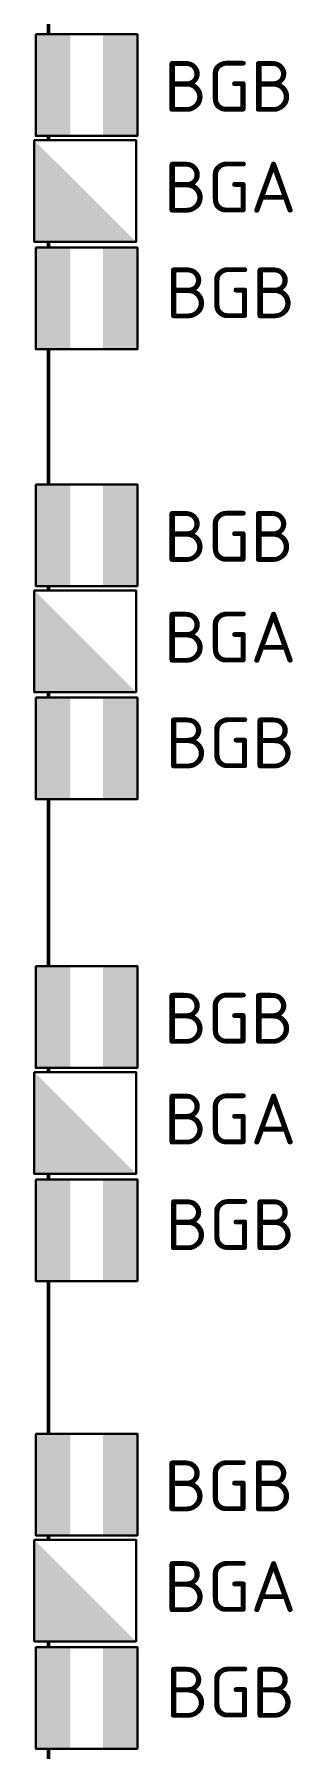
# Model space of a CAD drawing. Header units: millimetres. Extents: x 11019 to 672023, y -45952 to 891139.
# Drawn here: x 388934 to 390204, y 248322 to 256751 of the extents above; entities that cross this region are included whole.
import ezdxf
from ezdxf.enums import TextEntityAlignment as Align

# ---------------------------------------------------------------- set-up
doc = ezdxf.new("R2010")
doc.units = ezdxf.units.MM
doc.layers.add('!!ВОК', color=30, linetype='Continuous')
doc.layers.add('RC-Позиционные_обозначения', color=7, linetype='Continuous')
doc.layers.add('RC-Извещатели_охранные', color=5, linetype='Continuous', lineweight=30)
doc.styles.add('KOSTY_STYLE', font='isocpeur.ttf')
doc.styles.add('RubezhCAD', font='isocpeur.ttf', dxfattribs={"width": 0.8})
doc.styles.get("Standard").update_dxf_attribs({"font": 'arial.ttf'})
doc.linetypes.add('ограждение1', pattern='A,0.25,-0.1,[133,ltypeshp.shx,S=0.1,R=0,X=-0.1,Y=0],-0.1,1', length=1.45)

# ---------------------------------------------------------------- blocks, each defined once
blk = doc.blocks.new('RC-UGO-IOZ-02')
at = {"layer": 'RC-Извещатели_охранные', "color": 7, "style": 'RubezhCAD', "width": 0.8}
blk.add_attdef('PSTN', text='', height=2.5, dxfattribs=at).set_placement((0.977, 2.603), align=Align.BOTTOM_LEFT)
blk.add_wipeout([(2.5, -2.5), (2.5, 2.5), (-2.5, 2.5), (-2.5, -2.5)]).dxf.layer = 'RC-Извещатели_охранные'
blk.add_wipeout([(-2.5, -2.5), (-2.5, 2.5), (2.5, 2.5), (2.5, -2.5)]).dxf.layer = 'RC-Извещатели_охранные'
at = {"layer": 'RC-Извещатели_охранные'}
h = blk.add_hatch(color=256, dxfattribs=at)
h.dxf.hatch_style = 1
h.paths.add_polyline_path([(2.5, -2.5), (2.5, 2.5), (0, 0), (-2.5, -2.5)])
blk.add_lwpolyline([(-2.5, -2.5), (2.5, -2.5), (2.5, 2.5), (-2.5, 2.5)], close=True, dxfattribs=at)
blk = doc.blocks.new('RC-UGO-IOM-02')
at = {"layer": 'RC-Извещатели_охранные'}
blk.add_point((0, 0), dxfattribs=at)
blk.add_attdef('PSTN', text='', height=2.5, dxfattribs=at).set_placement((0.977, 2.603), align=Align.BOTTOM_LEFT)
blk.add_wipeout([(2.5, -2.5), (2.5, 2.5), (-2.5, 2.5), (-2.5, -2.5)]).dxf.layer = 'RC-Извещатели_охранные'
blk.add_wipeout([(-2.5, -2.5), (-2.5, 2.5), (2.5, 2.5), (2.5, -2.5)]).dxf.layer = 'RC-Извещатели_охранные'
h = blk.add_hatch(color=256, dxfattribs=at)
h.dxf.hatch_style = 1
h.paths.add_polyline_path([(2.5, 0.8), (2.5, 2.506), (-2.5, 2.499), (-2.5, 0.8)])
h = blk.add_hatch(color=256, dxfattribs=at)
h.dxf.hatch_style = 1
h.paths.add_polyline_path([(2.5, -2.5), (2.5, -0.794), (-2.5, -0.801), (-2.5, -2.5)])
blk.add_lwpolyline([(-2.5, -2.5), (2.5, -2.5), (2.5, 2.5), (-2.5, 2.5)], close=True, dxfattribs=at)

msp = doc.modelspace()

# ---------------------------------------------------------------- linework, layer by layer
at = {"layer": '!!ВОК', "color": 1, "linetype": 'ограждение1', "lineweight": 50, "ltscale": 500}
msp.add_lwpolyline([(349344, 260109.1), (348475.7, 260109.1), (348475.7, 259547.9), (348225.2, 259547.9), (348225.2, 259356.2), (346712.7, 259356.2), (346712.7, 259739.7), (345883.5, 259739.7), (345883.5, 259394.6), (344423.4, 259394.6), (344423.4, 263492.3), (348935.8, 263492.3), (348935.8, 265145.1), (343187.4, 265145.1), (343187.4, 263479.1), (344061.8, 263479.1), (344061.8, 259548.4), (343514.3, 259548.4), (343514.3, 259374.4), (341936.1, 259374.4), (341936.1, 263449.7), (342591.3, 263449.7), (342591.3, 265176.1), (340118.7, 265176.1), (340118.7, 263494.2), (341480.8, 263494.2), (341480.8, 260644.3), (339671.2, 260644.3), (339671.2, 265220.8), (335643.7, 265220.8), (335643.7, 260048.9), (341357.9, 260048.9), (341357.9, 254309.4), (339524.3, 254309.4), (339524.3, 259706.2), (335659.6, 259706.2), (335659.6, 256189), (336758.2, 256189), (336758.2, 254357.2), (334676.9, 254357.2), (334676.9, 255967.2), (332748.3, 255967.2), (332748.3, 252984.1), (333381.2, 252984.1), (333381.2, 248002.8), (327446, 248002.8), (327446, 253761.3), (332443.3, 253761.3), (332443.3, 255143.3), (326444.7, 255143.3), (326444.7, 247979.9), (320890.1, 247979.9), (320890.1, 257048.4), (326508.5, 257048.4), (326508.5, 255991), (327448.7, 255991), (327448.7, 256190.1), (335421, 256190.1), (335421, 263481.3), (333074.3, 263481.3), (333074.3, 258024.8), (327247.6, 258024.8), (327247.6, 265642), (333088.7, 265642), (333088.7, 264508.1), (335415.4, 264508.1), (335415.4, 266379.2), (327222.1, 266379.2), (327222.1, 274934.6), (333115.3, 274934.6), (333115.3, 266943.7), (335422.6, 266943.7), (335422.6, 268815.7), (335894.4, 268815.7), (335894.4, 276201.4), (334441.1, 276201.4), (334441.1, 284921.5), (331271.8, 284921.5), (331271.8, 284207.8), (331880.9, 284207.8), (331880.9, 284056.9), (330754.6, 284056.9), (330754.6, 284909.6), (326441.7, 284909.6), (326441.7, 283079.3), (325306.5, 283079.3), (325306.5, 278549.4), (320747.6, 278549.4), (320747.6, 276452.8), (320354.4, 276452.8), (320354.4, 280011.1), (323939.9, 280011.1), (323939.9, 279118.6), (325080.4, 279118.6), (325080.4, 283073.3), (323999.1, 283073.3), (323999.1, 282656.8), (320379.3, 282656.8), (320379.3, 285978.6), (323986.3, 285978.6), (323986.3, 283201.8), (326120, 283201.8), (326120, 286535.8), (320717.6, 286535.8), (320717.6, 287942.5), (320113, 287942.5), (320113, 288773.3), (323422.3, 288773.3), (323422.3, 289391.9), (320742, 289391.9), (320742, 290422), (320405.6, 290422), (320405.6, 291972.7), (323986.6, 291972.7), (323986.6, 288726.6), (329662.8, 288726.6), (329662.8, 292711.4), (329911.6, 292711.4), (329911.6, 288480.9), (333122.4, 288480.9), (333122.4, 308714.6), (330071, 308714.6), (330071, 307914.7), (329380.5, 307914.7), (329380.5, 308698.3), (327203.7, 308698.3), (327203.7, 307493.7), (326407.8, 307493.7), (326407.8, 308698.3), (322309.6, 308698.3), (322309.6, 307577.2), (319809.7, 307577.2), (319809.7, 304468.9), (321988.3, 304468.9), (321988.3, 298554.9), (323561.4, 298554.9), (323561.4, 295230.9), (322503.8, 295230.9), (322503.8, 294354.5), (320145.3, 294354.5), (320145.3, 295752.1), (323286, 295752.1), (323286, 298090), (320144.4, 298090), (320144.4, 298335.5), (320903.9, 298335.5), (320903.9, 300015), (314415.9, 300015), (314415.9, 300985.1), (320096.8, 300985.1), (320096.8, 300164.5), (320910.4, 300164.5), (320910.4, 304083.3), (319814.8, 304083.3), (319814.8, 303109.1), (314352.8, 303109.1), (314352.8, 304128.8), (314763.3, 304128.8), (314763.3, 306102.9), (314364.7, 306102.9), (314364.7, 307282.9), (314364.7, 306215.6), (314364.7, 307210.2), (314773.3, 307210.2), (314773.3, 308034.6), (320008.8, 308034.6), (320008.8, 308814.6), (314726, 308814.6), (314726, 309191.2), (314339, 309191.2), (314339, 310384.4), (320562.7, 310384.4), (320562.7, 308034.6), (322027.5, 308034.6), (322027.5, 310721.7), (322775.6, 310721.7), (322775.6, 311957.5), (317829.1, 311957.5), (320047.1, 316469.4), (321029.6, 317527.6), (325406.2, 319453.8), (325406.2, 318811.1), (326915.3, 318811.1), (326915.3, 322535.1), (327305.7, 322535.1), (327305.7, 323110.3), (328203.6, 323110.3), (328203.6, 322542.8), (330200.3, 322542.8), (330200.3, 323119.3), (331397.6, 323119.3), (331397.6, 322590.1), (333300.9, 322590.1), (333300.9, 323103.9), (334513.5, 323103.9), (334513.5, 322873.8), (334974, 322873.8), (334974, 322194.6), (335369.8, 322194.6), (335369.8, 320792.5), (334974.4, 320792.5), (334974.4, 311272.5), (333574, 311272.5), (333574, 310943.8), (334742.8, 310943.8), (334742.8, 308707.8), (337561.8, 308707.8), (337561.8, 310689.2), (339095, 310689.2), (339095, 308721.2), (342533.6, 308721.2), (342533.6, 310338), (345387.7, 310338), (345387.7, 315984.4), (344740.2, 315984.4), (344740.2, 318819.3), (336168.3, 318819.3), (336168.3, 320225.1), (337122.8, 320225.1), (337122.8, 319371.7), (339270.3, 319371.7), (339270.3, 320049.4), (340388.1, 320049.4), (340388.1, 319346.5), (342347.6, 319346.5), (342347.6, 320078), (343481, 320078), (343481, 319393.7), (344769.1, 319393.7), (344769.1, 323891.4), (346078.6, 323891.4), (346078.6, 323161.7), (349805.3, 323161.7), (349805.3, 323690.1), (350800, 323690.1), (350800, 323136.6), (353569.9, 323136.6), (353569.9, 322394.2), (354035.8, 322394.2), (354035.8, 321790.3), (352411.6, 321790.3), (352411.6, 322910.1), (346066, 322910.1), (346066, 319187.8), (357513.2, 319187.8), (357513.2, 320233.6), (361048.8, 320233.6), (361048.8, 319178.7), (363526.4, 319178.7), (363526.4, 320239), (367073.2, 320239), (367073.2, 319251.4), (369530.4, 319251.4), (369530.4, 320175.4), (373069.2, 320175.4), (373069.2, 312936.6), (378080.5, 312936.6), (378080.5, 311944.8), (377736, 311944.8), (377736, 311680.6), (373081.8, 311680.6), (373081.8, 308052.2), (369517.6, 308052.2), (369517.6, 308832.6), (367132.1, 308832.6), (367132.1, 308092), (363507.9, 308092), (363507.9, 308744.3), (361034, 308744.3), (361034, 308068.2), (357483.5, 308068.2), (357483.5, 308671.6), (355073.3, 308671.6), (355073.3, 308059.7), (351521.9, 308059.7), (351521.9, 308842.6), (351060.1, 308842.6), (350218.7, 308842.6), (350218.7, 310795.8), (348963.1, 310795.8), (348096.6, 310795.8), (348096.6, 310619.7), (348963.1, 310619.7), (348963.1, 307950.1), (345804.7, 307950.1), (345804.7, 309967.3), (344266, 309967.3), (344266, 307074.5), (342675.3, 303097.5), (340074.3, 300570.3), (336124.5, 298885.1), (336124.5, 299514), (334211.9, 299514), (334211.9, 297210.3), (335278.2, 297210.3), (335278.2, 295549.5), (334230.4, 295549.5), (334230.4, 291417.7), (336563.5, 291417.7), (336563.5, 294246.3), (337971.2, 294246.3), (337971.2, 292482), (337121.6, 292482), (337121.6, 291420.8), (341202.5, 291420.8), (341202.5, 291278.3), (341543.6, 291278.3), (341543.6, 289923.3), (341168.7, 289923.3), (341168.7, 285895.3), (341627.7, 285895.3), (341627.7, 284728.5), (340843.8, 284728.5), (340843.8, 289924.9), (336555, 289924.9), (336555, 284702.1), (335646.2, 284702.1), (335646.2, 282760.7), (337295.2, 282760.7), (337295.2, 281506.7), (337915.8, 281506.7), (337915.8, 280083.9), (337338.8, 280083.9), (336870.6, 280083.9), (336870.6, 268088.3), (336338.1, 268088.3), (336338.1, 267159), (337216.9, 267159), (337216.9, 266101.9), (346609.5, 266101.9), (346609.5, 269359.6), (344048.4, 269335.9), (344048.4, 272515.2), (338481.1, 272538.9), (338481.1, 278930.4), (345543.6, 278930.4), (345543.6, 271413.5), (344767.2, 271413.5), (344767.2, 269513.1), (347198.9, 269513.1), (347198.9, 278972.3), (353866.5, 278972.3), (353866.5, 269594.3), (361133.5, 269594.3), (361133.5, 271830), (356098.5, 271830), (356098.5, 278976.4), (362962.5, 278976.4), (362962.5, 271522.1), (362211, 271522.1), (362211, 269583.5), (364904.5, 269583.5), (364904.5, 271430.2), (364304.8, 271430.2), (364304.8, 278958.5), (371586.6, 278958.5), (371586.6, 271486.7), (365946.7, 271486.7), (365946.7, 269569.6), (365946.7, 268264.6), (362901.1, 268264.6), (362901.1, 266092.1), (372796.6, 266092.1), (372796.6, 267454.3), (373664.4, 267454.3), (373664.4, 268249.7), (372594.2, 268249.7), (372594.2, 275247.4), (373881.3, 275247.4), (373881.3, 269531.4), (374792.4, 269531.4), (374792.4, 275233), (375645.6, 275233), (375645.6, 268131.7), (374775.2, 268131.7), (374775.2, 266639.1), (376918.2, 266639.1), (376918.2, 274145.9), (382659.5, 274145.9), (382659.5, 263152.8), (376493.7, 263152.8), (376493.7, 264336.8), (374895.6, 264336.8), (374895.6, 261392.6), (376612.7, 261392.6), (376612.7, 262764.9), (382664.1, 262764.9), (382664.1, 257700.1), (376474.8, 257700.1), (376474.8, 259269.4), (374978.8, 259269.4), (374978.8, 255803.5), (383112.9, 255803.5), (383112.9, 257082.2), (389004.5, 257082.2), (389004.5, 248060.7), (376397.9, 248060.7), (376397.9, 253553.5), (383518.2, 253553.5), (383518.2, 254774.7), (375089.4, 254774.7), (375089.4, 254237.5), (373579.5, 254237.5), (373579.5, 260072.3), (370156.1, 260072.3), (370156.1, 254231.7), (368948.6, 254231.7), (368948.6, 260283.4), (373597.7, 260283.4), (373597.7, 265151.6), (364295.8, 265151.6), (364295.8, 262592), (368075.3, 262592), (368075.3, 259504.3), (367782.5, 259504.3), (367782.5, 259374), (366136.2, 259374), (366136.2, 259545.2), (365378.4, 259545.2), (365378.4, 259362.3), (363851.3, 259362.3), (363851.3, 259589.3), (363002.7, 259589.3), (363002.7, 259357.1), (361417.7, 259357.1), (361417.7, 260847.4), (363264.1, 260847.4), (363264.1, 263563), (363384.1, 263563), (363384.1, 265142.9), (357224.8, 265142.9), (357224.8, 262435.2), (358418.1, 262435.2), (358418.1, 260255.1), (356820.3, 260255.1), (356820.3, 258950.2), (359324.1, 258950.2), (359324.1, 257737.2), (358096.5, 255947.4), (356764.2, 254519.2), (355717.7, 254325.7), (355717.7, 254501), (354391.3, 254501), (354391.3, 254302), (353102.8, 254700.9), (351947.1, 255863.2), (350748.8, 257630.8), (350748.8, 258945.4), (353352.1, 258945.4), (353352.1, 260349.1), (358142.7, 260349.1), (358142.7, 262168.3), (356962.1, 262168.3), (356962.1, 265132), (349242.2, 265132), (349242.2, 260181.3), (349344, 260181.3)], dxfattribs=at)

# ---------------------------------------------------------------- next in the draw order: block references
at = {"layer": 'RC-Извещатели_охранные', "lineweight": 30, "ltscale": 30}
ref = msp.add_blockref('RC-UGO-IOZ-02', (389183.9, 255979.6), dxfattribs=dict(at, xscale=100, yscale=100, zscale=100, rotation=270))
ref.add_attrib('PSTN', 'BGA', dxfattribs={"color": 7, "height": 250, "style": 'KOSTY_STYLE'}).set_placement((389571.3, 256124.4), align=Align.TOP_LEFT)
ref = msp.add_blockref('RC-UGO-IOZ-02', (389183.9, 253766.8), dxfattribs=dict(at, xscale=100, yscale=100, zscale=100, rotation=270))
ref.add_attrib('PSTN', 'BGA', dxfattribs={"color": 7, "height": 250, "style": 'KOSTY_STYLE'}).set_placement((389571.3, 253911.6), align=Align.TOP_LEFT)
ref = msp.add_blockref('RC-UGO-IOZ-02', (389183.9, 251397.9), dxfattribs=dict(at, xscale=100, yscale=100, zscale=100, rotation=270))
ref.add_attrib('PSTN', 'BGA', dxfattribs={"color": 7, "height": 250, "style": 'KOSTY_STYLE'}).set_placement((389571.3, 251542.7), align=Align.TOP_LEFT)
ref = msp.add_blockref('RC-UGO-IOZ-02', (389183.9, 249098.9), dxfattribs=dict(at, xscale=100, yscale=100, zscale=100, rotation=270))
ref.add_attrib('PSTN', 'BGA', dxfattribs={"color": 7, "height": 250, "style": 'KOSTY_STYLE'}).set_placement((389571.3, 249243.7), align=Align.TOP_LEFT)

# ---------------------------------------------------------------- next in the draw order: block references
at = {"layer": 'RC-Извещатели_охранные', "color": 1, "lineweight": 30, "ltscale": 30}
ref = msp.add_blockref('RC-UGO-IOM-02', (389191, 256500.9), dxfattribs=dict(at, xscale=100, yscale=100, zscale=100, rotation=270))
ref.add_attrib('PSTN', 'BGB', (389570.9, 256369.8), dxfattribs={"layer": 'RC-Позиционные_обозначения', "height": 250, "style": 'RubezhCAD'})
ref = msp.add_blockref('RC-UGO-IOM-02', (389191, 255452.2), dxfattribs=dict(at, xscale=100, yscale=100, zscale=100, rotation=270))
ref.add_attrib('PSTN', 'BGB', (389578.3, 255354.9), dxfattribs={"layer": 'RC-Позиционные_обозначения', "height": 250, "style": 'RubezhCAD'})
ref = msp.add_blockref('RC-UGO-IOM-02', (389191, 254288), dxfattribs=dict(at, xscale=100, yscale=100, zscale=100, rotation=270))
ref.add_attrib('PSTN', 'BGB', (389570.9, 254157), dxfattribs={"layer": 'RC-Позиционные_обозначения', "height": 250, "style": 'RubezhCAD'})
ref = msp.add_blockref('RC-UGO-IOM-02', (389191, 253239.4), dxfattribs=dict(at, xscale=100, yscale=100, zscale=100, rotation=270))
ref.add_attrib('PSTN', 'BGB', (389578.3, 253142), dxfattribs={"layer": 'RC-Позиционные_обозначения', "height": 250, "style": 'RubezhCAD'})
ref = msp.add_blockref('RC-UGO-IOM-02', (389191, 251919.1), dxfattribs=dict(at, xscale=100, yscale=100, zscale=100, rotation=270))
ref.add_attrib('PSTN', 'BGB', (389570.9, 251788), dxfattribs={"layer": 'RC-Позиционные_обозначения', "height": 250, "style": 'RubezhCAD'})
ref = msp.add_blockref('RC-UGO-IOM-02', (389191, 250870.5), dxfattribs=dict(at, xscale=100, yscale=100, zscale=100, rotation=270))
ref.add_attrib('PSTN', 'BGB', (389578.3, 250773.1), dxfattribs={"layer": 'RC-Позиционные_обозначения', "height": 250, "style": 'RubezhCAD'})
ref = msp.add_blockref('RC-UGO-IOM-02', (389191, 249620.2), dxfattribs=dict(at, xscale=100, yscale=100, zscale=100, rotation=270))
ref.add_attrib('PSTN', 'BGB', (389570.9, 249489.1), dxfattribs={"layer": 'RC-Позиционные_обозначения', "height": 250, "style": 'RubezhCAD'})
ref = msp.add_blockref('RC-UGO-IOM-02', (389191, 248571.5), dxfattribs=dict(at, xscale=100, yscale=100, zscale=100, rotation=270))
ref.add_attrib('PSTN', 'BGB', (389578.3, 248474.2), dxfattribs={"layer": 'RC-Позиционные_обозначения', "height": 250, "style": 'RubezhCAD'})

doc.saveas('drawing.dxf')
